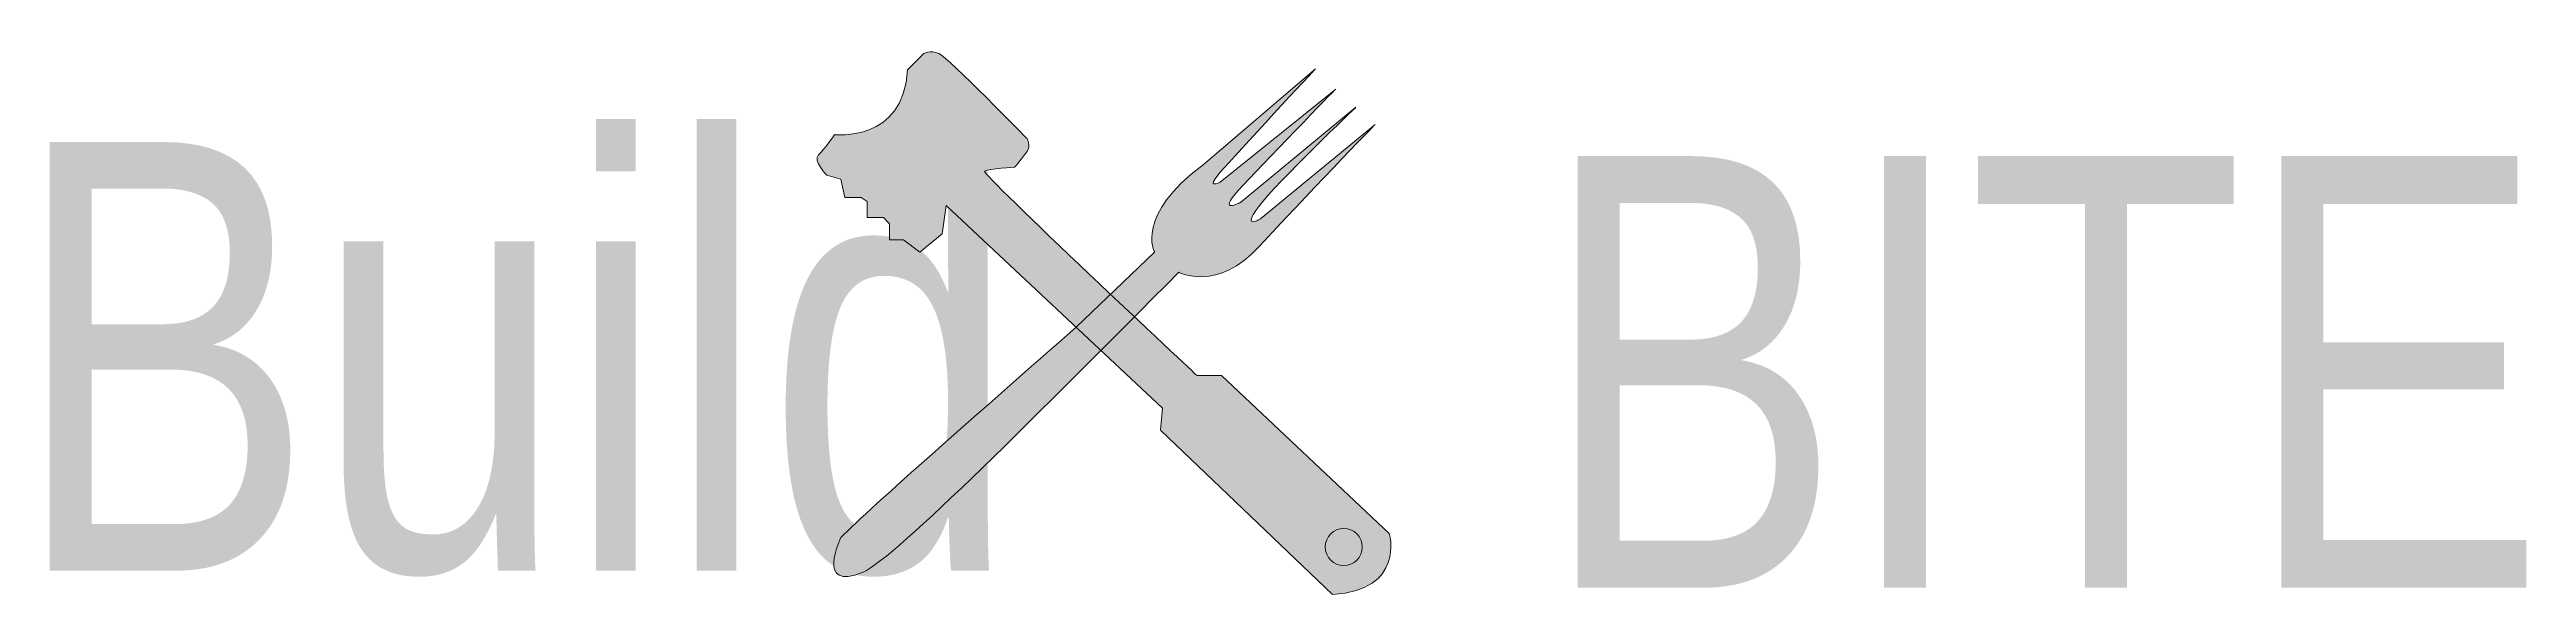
# Model space of a CAD drawing. Extents: x 436 to 1660, y -675 to -406.
import ezdxf

# ---------------------------------------------------------------- set-up
doc = ezdxf.new("R2010")
doc.units = 0
doc.header["$MEASUREMENT"] = 0
doc.layers.add('Layer 1', color=7, linetype='Continuous', lineweight=0)

# ---------------------------------------------------------------- blocks, each defined once
blk = doc.blocks.new('Block_1')
at = {"layer": 'Layer 1', "true_color": 0x000000, "transparency": 33554687}
h = blk.add_hatch(color=18, dxfattribs=at)
h.dxf.hatch_style = 2
edge = h.paths.add_edge_path()
edge.add_spline(control_points=[(1061.8, -415.4), (1061.8, -415.4), (1022.8, -457.4), (1014.8, -466.4), (1006.8, -475.4), (1014.8, -471.4), (1014.8, -471.4), (1014.8, -471.4), (1071.8, -425.4), (1071.8, -425.4), (1071.8, -425.4), (1034.8, -463.4), (1023.8, -475.4), (1012.8, -487.4), (1024.8, -481.4), (1024.8, -481.4), (1024.8, -481.4), (1081.8, -434.4), (1081.8, -434.4), (1081.8, -434.4), (1042.8, -471.4), (1033.8, -483.4), (1024.8, -495.4), (1034.8, -489.4), (1034.8, -489.4), (1034.8, -489.4), (1091.3, -442.9), (1091.3, -442.9), (1091.3, -442.9), (1055.3, -479.9), (1034.3, -502.9), (1013.3, -525.9), (994.3, -515.9), (994.3, -515.9), (927.3, -583), (854.5, -656.8), (838.3, -663.9), (814.3, -673.9), (827.3, -646.9), (827.3, -646.9), (842.4, -631.5), (897.1, -583.9), (943.6, -542.9), (943.6, -542.9), (982.3, -505.9), (982.3, -505.9), (982.3, -505.9), (972.3, -487.9), (1006.3, -462.9), (1006.3, -462.9), (1061.8, -415.4), (1061.8, -415.4)], knot_values=[0, 0, 0, 0, 1, 1, 1, 2, 2, 2, 3, 3, 3, 4, 4, 4, 5, 5, 5, 6, 6, 6, 7, 7, 7, 8, 8, 8, 9, 9, 9, 10, 10, 10, 11, 11, 11, 12, 12, 12, 13, 13, 13, 14, 14, 14, 15, 15, 15, 16, 16, 16, 17, 17, 17, 17], degree=3, periodic=0)
at = {"layer": 'Layer 1'}
blk.add_circle((1075.8, -651.5), 9.15, dxfattribs=at)
blk.add_open_spline([(1061.8, -415.4), (1061.8, -415.4), (1022.8, -457.4), (1014.8, -466.4), (1006.8, -475.4), (1014.8, -471.4), (1014.8, -471.4), (1014.8, -471.4), (1071.8, -425.4), (1071.8, -425.4), (1071.8, -425.4), (1034.8, -463.4), (1023.8, -475.4), (1012.8, -487.4), (1024.8, -481.4), (1024.8, -481.4), (1024.8, -481.4), (1081.8, -434.4), (1081.8, -434.4), (1081.8, -434.4), (1042.8, -471.4), (1033.8, -483.4), (1024.8, -495.4), (1034.8, -489.4), (1034.8, -489.4), (1034.8, -489.4), (1091.3, -442.9), (1091.3, -442.9), (1091.3, -442.9), (1055.3, -479.9), (1034.3, -502.9), (1013.3, -525.9), (994.3, -515.9), (994.3, -515.9), (927.3, -583), (854.5, -656.8), (838.3, -663.9), (814.3, -673.9), (827.3, -646.9), (827.3, -646.9), (842.4, -631.5), (897.1, -583.9), (943.6, -542.9), (943.6, -542.9), (982.3, -505.9), (982.3, -505.9), (982.3, -505.9), (972.3, -487.9), (1006.3, -462.9), (1006.3, -462.9), (1061.8, -415.4), (1061.8, -415.4)], degree=3, knots=[0, 0, 0, 0, 1, 1, 1, 2, 2, 2, 3, 3, 3, 4, 4, 4, 5, 5, 5, 6, 6, 6, 7, 7, 7, 8, 8, 8, 9, 9, 9, 10, 10, 10, 11, 11, 11, 12, 12, 12, 13, 13, 13, 14, 14, 14, 15, 15, 15, 16, 16, 16, 17, 17, 17, 17], dxfattribs=at)
blk = doc.blocks.new('Block_0')
at = {"layer": 'Layer 1', "true_color": 0x000000, "transparency": 33554687}
h = blk.add_hatch(color=18, dxfattribs=at)
h.dxf.hatch_style = 2
edge = h.paths.add_edge_path()
edge.add_spline(control_points=[(824.3, -447.9), (824.3, -447.9), (858.3, -451.9), (860.3, -415.9), (860.3, -415.9), (868.3, -407.9), (868.3, -407.9), (868.3, -407.9), (871.2, -405.9), (875.8, -407.9), (880.3, -409.9), (919.3, -449.9), (919.3, -449.9), (919.3, -449.9), (921.3, -453.5), (919.3, -456.2), (917.3, -458.9), (913.3, -463.9), (913.3, -463.9), (913.3, -463.9), (900.3, -464.9), (898.3, -465.9), (896.3, -466.9), (1003.3, -566.9), (1003.3, -566.9), (1003.3, -566.9), (1015.4, -566.9), (1015.4, -566.9), (1015.4, -566.9), (1098.3, -644.9), (1098.3, -644.9), (1098.3, -644.9), (1106.3, -672.9), (1070.3, -674.9), (1070.3, -674.9), (985.3, -593.9), (985.3, -593.9), (985.3, -593.9), (986.3, -582.9), (986.3, -582.9), (986.3, -582.9), (879.3, -482.9), (879.3, -482.9), (879.3, -482.9), (877.3, -496.9), (877.3, -496.9), (877.3, -496.9), (866.3, -505.9), (866.3, -505.9), (866.3, -505.9), (858.3, -499.9), (858.3, -499.9), (858.3, -499.9), (851.3, -499.9), (851.3, -499.9), (851.3, -499.9), (851.3, -491.9), (851.3, -491.9), (851.3, -491.9), (848.3, -488.9), (848.3, -488.9), (848.3, -488.9), (840.3, -488.9), (840.3, -488.9), (840.3, -488.9), (840.3, -480.9), (840.3, -480.9), (840.3, -480.9), (837.3, -478.9), (837.3, -478.9), (837.3, -478.9), (829.3, -478.9), (829.3, -478.9), (829.3, -478.9), (827.3, -469.9), (827.3, -469.9), (827.3, -469.9), (820.3, -467.9), (820.3, -467.9), (820.3, -467.9), (813.3, -460.9), (816.3, -457.9), (819.3, -454.9), (824.3, -447.9), (824.3, -447.9)], knot_values=[0, 0, 0, 0, 1, 1, 1, 2, 2, 2, 3, 3, 3, 4, 4, 4, 5, 5, 5, 6, 6, 6, 7, 7, 7, 8, 8, 8, 9, 9, 9, 10, 10, 10, 11, 11, 11, 12, 12, 12, 13, 13, 13, 14, 14, 14, 15, 15, 15, 16, 16, 16, 17, 17, 17, 18, 18, 18, 19, 19, 19, 20, 20, 20, 21, 21, 21, 22, 22, 22, 23, 23, 23, 24, 24, 24, 25, 25, 25, 26, 26, 26, 27, 27, 27, 28, 28, 28, 28], degree=3, periodic=0)
at = {"layer": 'Layer 1'}
blk.add_open_spline([(824.3, -447.9), (824.3, -447.9), (858.3, -451.9), (860.3, -415.9), (860.3, -415.9), (868.3, -407.9), (868.3, -407.9), (868.3, -407.9), (871.2, -405.9), (875.8, -407.9), (880.3, -409.9), (919.3, -449.9), (919.3, -449.9), (919.3, -449.9), (921.3, -453.5), (919.3, -456.2), (917.3, -458.9), (913.3, -463.9), (913.3, -463.9), (913.3, -463.9), (900.3, -464.9), (898.3, -465.9), (896.3, -466.9), (1003.3, -566.9), (1003.3, -566.9), (1003.3, -566.9), (1015.4, -566.9), (1015.4, -566.9), (1015.4, -566.9), (1098.3, -644.9), (1098.3, -644.9), (1098.3, -644.9), (1106.3, -672.9), (1070.3, -674.9), (1070.3, -674.9), (985.3, -593.9), (985.3, -593.9), (985.3, -593.9), (986.3, -582.9), (986.3, -582.9), (986.3, -582.9), (879.3, -482.9), (879.3, -482.9), (879.3, -482.9), (877.3, -496.9), (877.3, -496.9), (877.3, -496.9), (866.3, -505.9), (866.3, -505.9), (866.3, -505.9), (858.3, -499.9), (858.3, -499.9), (858.3, -499.9), (851.3, -499.9), (851.3, -499.9), (851.3, -499.9), (851.3, -491.9), (851.3, -491.9), (851.3, -491.9), (848.3, -488.9), (848.3, -488.9), (848.3, -488.9), (840.3, -488.9), (840.3, -488.9), (840.3, -488.9), (840.3, -480.9), (840.3, -480.9), (840.3, -480.9), (837.3, -478.9), (837.3, -478.9), (837.3, -478.9), (829.3, -478.9), (829.3, -478.9), (829.3, -478.9), (827.3, -469.9), (827.3, -469.9), (827.3, -469.9), (820.3, -467.9), (820.3, -467.9), (820.3, -467.9), (813.3, -460.9), (816.3, -457.9), (819.3, -454.9), (824.3, -447.9), (824.3, -447.9)], degree=3, knots=[0, 0, 0, 0, 1, 1, 1, 2, 2, 2, 3, 3, 3, 4, 4, 4, 5, 5, 5, 6, 6, 6, 7, 7, 7, 8, 8, 8, 9, 9, 9, 10, 10, 10, 11, 11, 11, 12, 12, 12, 13, 13, 13, 14, 14, 14, 15, 15, 15, 16, 16, 16, 17, 17, 17, 18, 18, 18, 19, 19, 19, 20, 20, 20, 21, 21, 21, 22, 22, 22, 23, 23, 23, 24, 24, 24, 25, 25, 25, 26, 26, 26, 27, 27, 27, 28, 28, 28, 28], dxfattribs=at)
blk.add_blockref('Block_1', (0, 0), dxfattribs=at)
at = {"layer": 'Layer 1', "char_height": 0.2, "attachment_point": 7}
for s, insert in [('\\C18;\\c0;\\FFreestyle Script|b0|i0|c1;\\H211.661751;\\W0.789604;Build', (418, -666.2)), ('\\C18;\\c0;\\FFreestyle Script|b0|i0|c1;\\H213.096570;\\W0.784288;BITE', (1173, -671.6))]:
    blk.add_mtext(s, dxfattribs=dict(at, insert=insert))

msp = doc.modelspace()

# ---------------------------------------------------------------- block references
at = {"layer": 'Layer 1'}
msp.add_blockref('Block_0', (0, 0), dxfattribs=at)

doc.saveas('drawing.dxf')
